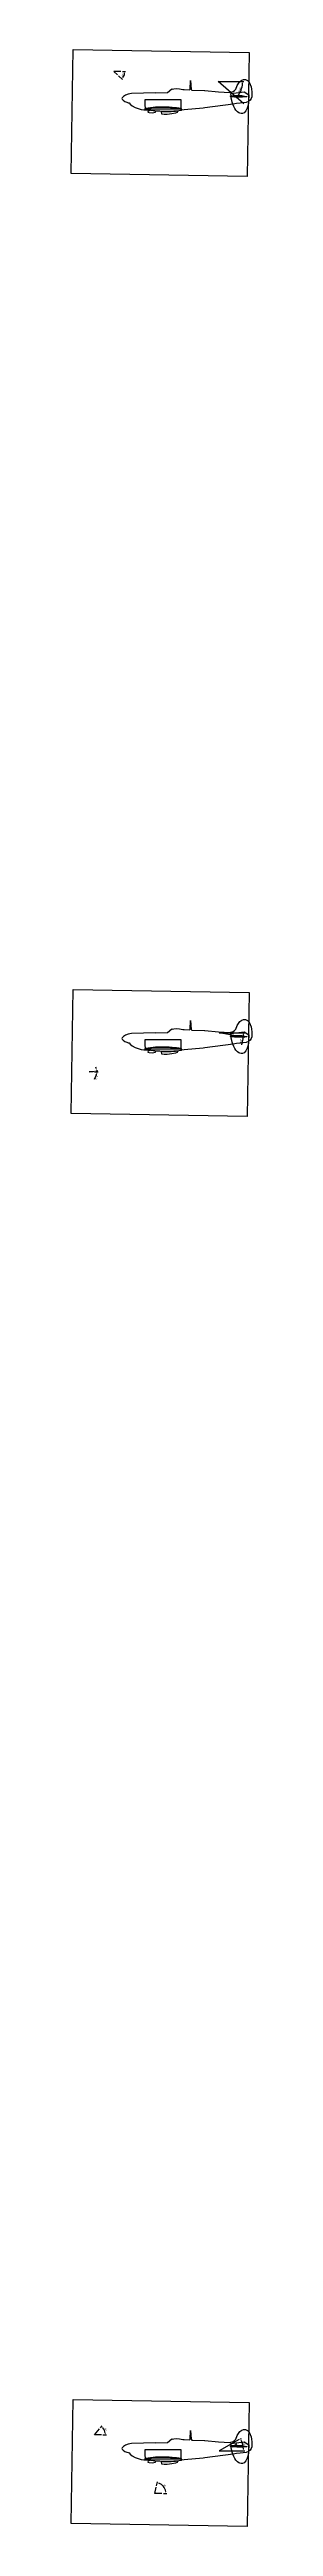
# Model space of a CAD drawing. Header units: centimetres. Extents: x -5325 to 32224, y -11540 to 14619.
# Drawn here: x -3317 to -2053, y -7146 to 10224 of the extents above; entities that cross this region are included whole.
import ezdxf

# ---------------------------------------------------------------- set-up
doc = ezdxf.new("R2010")
doc.units = ezdxf.units.CM
doc.header["$PDMODE"] = 3
doc.header["$PDSIZE"] = -5
doc.layers.get('0').update_dxf_attribs({"color": 10})
doc.styles.get("Standard").update_dxf_attribs({"font": 'ARIALN.TTF', "width": 0.67})
doc.dimstyles.new('ISO-25', dxfattribs={"dimscale": 5, "dimtxt": 2.5, "dimasz": 2.5, "dimexe": 1.25, "dimexo": 2, "dimtad": 1, "dimdsep": 46, "dimtxsty": 'Standard', "dimcen": 2.5, "dimadec": 0, "dimazin": 0, "dimtfac": 1, "dimtmove": 0, "dimatfit": 3, "dimfxl": 1, "dimarcsym": 0})
picture_1 = doc.add_image_def('image31.jpg', size_in_pixel=(2339, 3307))
picture_2 = doc.add_image_def('image32.jpg', size_in_pixel=(2339, 3307))
picture_3 = doc.add_image_def('image33.jpg', size_in_pixel=(2339, 3307))

# ---------------------------------------------------------------- blocks, each defined once
blk = doc.blocks.new('A$C11176508')
at = {"color": 0}
for points in [[(1313, 1721), (1313, 1721), (3280, 1990), (3280, 1990)], [(3280, 1990), (3280, 1990), (3411, 2007), (4731, 2129), (4731, 2129)], [(4731, 2129), (4731, 2129), (4954, 2149), (4926, 2137), (4911, 2127), (4901, 2119), (4896, 2107), (4898, 2096), (4906, 2085), (4919, 2075), (4957, 2056), (5009, 2038), (5118, 2014), (5275, 1989), (5437, 1970), (5567, 1958), (5793, 1944), (5956, 1937), (6135, 1932), (6284, 1931), (6564, 1934), (6735, 1943), (6735, 1943)], [(6737, 928), (6737, 928), (8417, 986), (8646, 1027), (8832, 1087), (8988, 1177), (9081, 1285), (9094, 1324), (9082, 1369), (9008, 1450), (8876, 1535), (8743, 1589), (8652, 1619), (8591, 1633), (8508, 1734), (8380, 1842), (8161, 1962), (7946, 2038), (7752, 2099), (7563, 2131), (7393, 2131), (7243, 2154), (7194, 2155), (7192, 2193), (7254, 2203), (7270, 2276), (7178, 2307), (6950, 2322), (6753, 2290), (6735, 2287), (6734, 2205), (6796, 2201), (6913, 2189), (7072, 2171), (7289, 2137), (7401, 2105), (7451, 2084), (7473, 2059), (7453, 2033), (7340, 1997), (7196, 1977), (7031, 1960), (6735, 1943), (6735, 1943), (6735, 1943)], [(1315, 841), (1315, 841), (1219, 773), (1134, 673), (1039, 424), (947, 273), (840, 133), (716, 39), (587, 0), (447, 2), (307, 64), (193, 178), (114, 334), (55, 505), (20, 674), (0, 865), (0, 1049), (1, 1210), (41, 1317), (124, 1439), (244, 1538), (409, 1598), (614, 1623), (818, 1649), (1067, 1683), (1313, 1721), (1313, 1721)], [(3280, 774), (3280, 774), (2326, 848), (1541, 904), (1315, 841), (1315, 841)], [(4731, 704), (4731, 704), (4353, 721), (4322, 679), (4303, 67), (4247, 684), (4190, 734), (3307, 772), (3280, 774), (3280, 774)], [(6743, 928), (6737, 928), (5910, 916), (5597, 654), (5554, 664), (5455, 655), (5261, 634), (5068, 642), (4838, 704), (4731, 704), (4731, 704)]]:
    blk.add_lwpolyline(points, dxfattribs=at)
blk.add_lwpolyline([(6314, 2228), (6105, 2233), (5952, 2236), (5796, 2234), (5642, 2231), (5478, 2223), (5335, 2213), (5175, 2197), (5175, 2197), (5223, 2313), (5344, 2348), (5596, 2409), (5914, 2447), (6133, 2447), (6288, 2423)], close=True, dxfattribs=at)
blk.add_ellipse((6185, 2082), major_axis=(-1289, 24), ratio=0.1160341, dxfattribs=at)
blk = doc.blocks.new('*D675')
at = {"color": 0, "lineweight": -2}
for p, q in [((-2720, -6861), (-2714, -6833)), ((-2672, -6914), (-2649, -6914))]:
    blk.add_line(p, q, dxfattribs=at)
blk.add_arc((-2732, -6914), 76.9, 9.3203, 68.3983, dxfattribs=at)
at = {"color": 0}
for points in [[(-2703, -6841), (-2704, -6845), (-2716, -6839)], [(-2658, -6902), (-2654, -6902), (-2655, -6914)]]:
    blk.add_solid(points, dxfattribs=at)
at = {"layer": 'Defpoints', "color": 0}
for p in [(-2732, -6914), (-2732, -6915), (-2723, -6871), (-2682, -6914), (-2663, -6881)]:
    blk.add_point(p, dxfattribs=at)
at = {"color": 0, "insert": (-2665, -6860), "char_height": 12.5, "attachment_point": 5, "rotation": 308.8593}
blk.add_mtext('78%%d', dxfattribs=at)
blk = doc.blocks.new('*D676')
at = {"color": 0, "lineweight": -2}
for p, q in [((-3112, -6454), (-3100, -6441)), ((-3095, -6504), (-3071, -6504))]:
    blk.add_line(p, q, dxfattribs=at)
blk.add_arc((-3154, -6504), 76.9, 9.3203, 40.0632, dxfattribs=at)
at = {"color": 0}
for points in [[(-3094, -6453), (-3097, -6456), (-3104, -6445)], [(-3081, -6492), (-3076, -6491), (-3077, -6504)]]:
    blk.add_solid(points, dxfattribs=at)
at = {"layer": 'Defpoints', "color": 0}
for p in [(-3154, -6504), (-3154, -6504), (-3119, -6462), (-3105, -6504), (-3081, -6482)]:
    blk.add_point(p, dxfattribs=at)
at = {"color": 0, "insert": (-3076, -6468), "char_height": 12.5, "attachment_point": 5, "rotation": 294.6918}
blk.add_mtext('49%%d', dxfattribs=at)
blk = doc.blocks.new('*D679')
at = {"color": 0, "lineweight": -2}
for p, q in [((-3141, 3031), (-3157, 3001)), ((-3153, 3056), (-3129, 3056)), ((-3145, 3062), (-3130, 3064))]:
    blk.add_line(p, q, dxfattribs=at)
for start, end in [(21.3886, 34.6012), (333.5749, 346.7875), (0, 8.1761)]:
    blk.add_arc((-3190, 3056), 54.3, start, end, dxfattribs=at)
at = {"color": 0}
for points in [[(-3141, 3075), (-3137, 3076), (-3136, 3063)], [(-3135, 3043), (-3139, 3043), (-3136, 3056)]]:
    blk.add_solid(points, dxfattribs=at)
at = {"layer": 'Defpoints', "color": 0}
for p in [(-3190, 3056), (-3190, 3056), (-3163, 3056), (-3155, 3061), (-3136, 3061)]:
    blk.add_point(p, dxfattribs=at)
at = {"color": 0, "insert": (-3141, 3012), "char_height": 12.5, "attachment_point": 5, "rotation": 243.5749}
blk.add_mtext('8.18%%d', dxfattribs=at)
blk = doc.blocks.new('*D682')
at = {"color": 0, "lineweight": -2}
for p, q in [((-2985, 10040), (-2958, 10014)), ((-2959, 10070), (-2936, 10070))]:
    blk.add_line(p, q, dxfattribs=at)
blk.add_arc((-3019, 10070), 76.9, 326.697, 350.6797, dxfattribs=at)
at = {"color": 0}
for points in [[(-2956, 10029), (-2953, 10027), (-2962, 10018)], [(-2941, 10058), (-2945, 10058), (-2942, 10070)]]:
    blk.add_solid(points, dxfattribs=at)
at = {"layer": 'Defpoints', "color": 0}
for p in [(-3019, 10070), (-3019, 10070), (-2993, 10046), (-2969, 10070), (-2951, 10034)]:
    blk.add_point(p, dxfattribs=at)
at = {"color": 0, "insert": (-2956, 10046), "char_height": 12.5, "attachment_point": 5, "rotation": 68.6883}
blk.add_mtext('43%%d', dxfattribs=at)
blk = doc.blocks.new('*D694')
at = {"color": 0, "lineweight": -2}
blk.add_arc((-2290, 10000), 172, 323.1686, 355.8458, dxfattribs=at)
at = {"color": 0}
for points in [[(-2116, 9987), (-2120, 9988), (-2117, 10000)], [(-2153, 9898), (-2150, 9895), (-2160, 9887)]]:
    blk.add_solid(points, dxfattribs=at)
at = {"layer": 'Defpoints', "color": 0}
for p in [(-2290, 10000), (-2290, 10000), (-2137, 9921), (-2110, 10000), (-2110, 9844)]:
    blk.add_point(p, dxfattribs=at)
at = {"color": 0, "insert": (-2137, 9943), "char_height": 12.5, "attachment_point": 5, "rotation": 69.5072}
blk.add_mtext('40.99%%d', dxfattribs=at)
blk = doc.blocks.new('*D709')
at = {"color": 0, "lineweight": -2}
blk.add_line((-2134, -6532), (-2127, -6528), dxfattribs=at)
blk.add_arc((-2283, -6616), 172, 4.1542, 25.1938, dxfattribs=at)
at = {"color": 0}
for points in [[(-2125, -6541), (-2129, -6543), (-2133, -6531)], [(-2113, -6603), (-2109, -6603), (-2111, -6616)]]:
    blk.add_solid(points, dxfattribs=at)
at = {"layer": 'Defpoints', "color": 0}
for p in [(-2142, -6536), (-2113, -6586), (-2283, -6616), (-2283, -6616), (-2104, -6616)]:
    blk.add_point(p, dxfattribs=at)
at = {"color": 0, "insert": (-2107, -6570), "char_height": 12.5, "attachment_point": 5, "rotation": 284.674}
blk.add_mtext('29.35%%d', dxfattribs=at)
blk = doc.blocks.new('*D714')
at = {"color": 0, "lineweight": -2}
blk.add_line((-2116, 3286), (-2127, 3245), dxfattribs=at)
for start, end in [(353.7766, 355.8458), (345.4682, 349.6224)]:
    blk.add_arc((-2283, 3329), 172, start, end, dxfattribs=at)
at = {"color": 0}
for points in [[(-2114, 3311), (-2110, 3310), (-2114, 3298)], [(-2109, 3317), (-2113, 3317), (-2111, 3329)]]:
    blk.add_solid(points, dxfattribs=at)
at = {"layer": 'Defpoints', "color": 0}
for p in [(-2283, 3329), (-2283, 3329), (-2111, 3319), (-2104, 3329), (-2104, 3296)]:
    blk.add_point(p, dxfattribs=at)
at = {"color": 0, "insert": (-2131, 3268), "char_height": 12.5, "attachment_point": 5, "rotation": 75.4682}
blk.add_mtext('10.38%%d', dxfattribs=at)

msp = doc.modelspace()

# ---------------------------------------------------------------- linework, layer by layer
at = {"color": 1}
for p, q in [((-2968.877, 10070.412), (-3018.753, 10070.412)), ((-3018.753, 10070.412), (-2992.684, 10046.42)), ((-2289.862, 10000.02), (-2110.306, 10000.02)), ((-2283.167, 3329.096), (-2103.611, 3329.096)), ((-3190.007, 3055.67), (-3155.16, 3060.676)), ((-3162.735, 3055.67), (-3190.007, 3055.67)), ((-3154.382, -6503.799), (-3118.57, -6462.041)), ((-3104.506, -6503.799), (-3154.382, -6503.799)), ((-2142.442, -6536.447), (-2283.167, -6615.574)), ((-2157.617, -6567.556), (-2191.158, -6589.032)), ((-2283.167, -6615.574), (-2103.611, -6615.574)), ((-2732.18, -6915.019), (-2722.554, -6870.8)), ((-2682.305, -6914.421), (-2732.18, -6914.421))]:
    msp.add_line(p, q, dxfattribs=at)
at = {"color": 5}
for p, q in [((-2110.306, 9844.013), (-2289.862, 10000.02)), ((-2103.611, 3296.214), (-2283.167, 3329.096))]:
    msp.add_line(p, q, dxfattribs=at)
at = {"color": 1}
for points in [[(-2088.929, 9893.2), (-2103.615, 9892.107), (-2119.827, 9890.757), (-2138.402, 9889.745), (-2157.823, 9890.251), (-2176.061, 9891.263), (-2193.553, 9892.391), (-2200.384, 9892.843), (-2202.621, 9894.582), (-2203.201, 9896.321), (-2202.952, 9898.556), (-2201.461, 9899.467), (-2199.39, 9900.295), (-2196.075, 9900.626), (-2183.067, 9901.868), (-2161.856, 9902.696), (-2141.385, 9902.127), (-2123.099, 9900.962), (-2104.075, 9897.655), (-2088.958, 9894.262), (-2088.387, 9893.657), (-2088.929, 9893.2)], [(-2088.929, 3301.261), (-2103.615, 3300.168), (-2119.827, 3298.818), (-2138.402, 3297.806), (-2157.823, 3298.312), (-2176.061, 3299.324), (-2193.553, 3300.452), (-2200.384, 3300.904), (-2202.621, 3302.643), (-2203.201, 3304.382), (-2202.952, 3306.617), (-2201.461, 3307.528), (-2199.39, 3308.356), (-2196.075, 3308.687), (-2183.067, 3309.929), (-2161.856, 3310.757), (-2141.385, 3310.188), (-2123.099, 3309.023), (-2104.075, 3305.716), (-2088.958, 3302.323), (-2088.387, 3301.718), (-2088.929, 3301.261)], [(-2088.929, -6586.648), (-2103.615, -6587.74), (-2119.827, -6589.09), (-2138.402, -6590.103), (-2157.823, -6589.597), (-2176.061, -6588.584), (-2193.553, -6587.456), (-2200.384, -6587.004), (-2202.621, -6585.266), (-2203.201, -6583.527), (-2202.952, -6581.291), (-2201.461, -6580.381), (-2199.39, -6579.553), (-2196.075, -6579.222), (-2183.067, -6577.98), (-2161.856, -6577.152), (-2141.385, -6577.721), (-2123.099, -6578.886), (-2104.075, -6582.193), (-2088.958, -6585.585), (-2088.387, -6586.19), (-2088.929, -6586.648)]]:
    msp.add_lwpolyline(points, dxfattribs=at)
for points in [[(-2201.408, 9916.065), (-2107.763, 9927.207), (-2074.32, 9906.308), (-2076.02, 9860.993), (-2080.038, 9833.31), (-2085.469, 9812.927), (-2095.976, 9793.285), (-2108.183, 9781.222), (-2118.844, 9776.273), (-2127.497, 9775.654), (-2136.66, 9777.515), (-2145.159, 9781.381), (-2154.43, 9786.794), (-2164.881, 9799.22), (-2173.056, 9811.495), (-2180.258, 9825.717), (-2186.876, 9840.134), (-2191.158, 9853.967), (-2194.669, 9867.882), (-2197.63, 9883.507), (-2199.462, 9899.716), (-2201.408, 9916.065)], [(-2800.826, 9871.839), (-2800.901, 9837.879), (-2800.584, 9807.585), (-2548.984, 9807.585), (-2547.357, 9856.857), (-2547.229, 9871.839)], [(-2201.408, 3324.126), (-2107.763, 3335.268), (-2074.32, 3314.369), (-2076.02, 3269.054), (-2080.038, 3241.371), (-2085.469, 3220.988), (-2095.976, 3201.346), (-2108.183, 3189.283), (-2118.844, 3184.334), (-2127.497, 3183.715), (-2136.66, 3185.576), (-2145.159, 3189.442), (-2154.43, 3194.855), (-2164.881, 3207.281), (-2173.056, 3219.556), (-2180.258, 3233.778), (-2186.876, 3248.195), (-2191.158, 3262.028), (-2194.669, 3275.943), (-2197.63, 3291.568), (-2199.462, 3307.777), (-2201.408, 3324.126)], [(-2800.826, 3279.9), (-2800.901, 3245.94), (-2800.584, 3215.646), (-2548.984, 3215.646), (-2547.357, 3264.918), (-2547.229, 3279.9)], [(-2201.408, -6563.783), (-2107.763, -6552.641), (-2074.32, -6573.539), (-2076.02, -6618.854), (-2080.038, -6646.538), (-2085.469, -6666.921), (-2095.976, -6686.562), (-2108.183, -6698.626), (-2118.844, -6703.575), (-2127.497, -6704.193), (-2136.66, -6702.333), (-2145.159, -6698.466), (-2154.43, -6693.053), (-2164.881, -6680.627), (-2173.056, -6668.353), (-2180.258, -6654.131), (-2186.876, -6639.713), (-2191.158, -6625.881), (-2194.669, -6611.965), (-2197.63, -6596.34), (-2199.462, -6580.132), (-2201.408, -6563.783)], [(-2800.826, -6608.009), (-2800.901, -6641.968), (-2800.584, -6672.263), (-2548.984, -6672.263), (-2547.357, -6622.991), (-2547.229, -6608.009)]]:
    msp.add_lwpolyline(points, close=True, dxfattribs=at)

# ---------------------------------------------------------------- block references
at = {"color": 1, "xscale": 0.0999999999994543, "yscale": 0.09999999999990905, "zscale": 0.1, "rotation": 180}
for p in [(-2053.323, 10013.437), (-2053.323, 3421.498), (-2053.323, -6466.41)]:
    msp.add_blockref('A$C11176508', p, dxfattribs=at)

# ---------------------------------------------------------------- dimensions: what is measured, and where the dimension line sits
at = {"color": 5}
dim = msp.add_angular_dim_2l(base=(-2951.094, 10033.805), line1=((-3018.753, 10070.412), (-2992.684, 10046.42)), line2=((-2968.877, 10070.412), (-3018.753, 10070.412)), dimstyle='ISO-25', dxfattribs=at)
dim.commit()
dim.dimension.update_dxf_attribs({"geometry": '*D682', "text_midpoint": (-2955.82, 10045.861)})
for base, line1, line2, picture, middle in [((-2136.66, 9920.866), ((-2289.862, 10000.02), (-2110.306, 10000.02)), ((-2110.306, 9844.013), (-2289.862, 10000.02)), '*D694', (-2137.115, 9942.932)), ((-2111.04, 3318.691), ((-2283.167, 3329.096), (-2103.611, 3329.096)), ((-2103.611, 3296.214), (-2283.167, 3329.096)), '*D714', (-2130.602, 3267.794))]:
    dim = msp.add_angular_dim_2l(base=base, line1=line1, line2=line2, dimstyle='ISO-25', override={"dimadec": 2}, dxfattribs=at)
    dim.commit()
    dim.dimension.update_dxf_attribs({"geometry": picture, "text_midpoint": middle})
at = {"color": 1}
dim = msp.add_angular_dim_2l(base=(-3135.9266, 3060.83), line1=((-3190.0071, 3055.6696), (-3155.1599, 3060.6763)), line2=((-3162.7351, 3055.6696), (-3190.0071, 3055.6696)), dimstyle='ISO-25', override={"dimadec": 2}, dxfattribs=at)
dim.commit()
dim.dimension.update_dxf_attribs({"geometry": '*D679', "text_midpoint": (-3140.5586, 3012.0336)})
for base, line1, line2, picture, middle in [((-3080.608, -6482.001), ((-3154.382, -6503.799), (-3118.57, -6462.041)), ((-3104.506, -6503.799), (-3154.382, -6503.799)), '*D676', (-3075.97, -6467.748)), ((-2662.853, -6880.812), ((-2732.18, -6915.019), (-2722.554, -6870.8)), ((-2682.305, -6914.421), (-2732.18, -6914.421)), '*D675', (-2664.848, -6860.274))]:
    dim = msp.add_angular_dim_2l(base=base, line1=line1, line2=line2, dimstyle='ISO-25', dxfattribs=at)
    dim.commit()
    dim.dimension.update_dxf_attribs({"geometry": picture, "text_midpoint": middle})
at = {"color": 3}
dim = msp.add_angular_dim_2l(base=(-2113.233, -6586.274), line1=((-2283.167, -6615.574), (-2103.611, -6615.574)), line2=((-2142.442, -6536.447), (-2283.167, -6615.574)), dimstyle='ISO-25', override={"dimadec": 2}, dxfattribs=at)
dim.commit()
dim.dimension.update_dxf_attribs({"geometry": '*D709', "text_midpoint": (-2107.281, -6569.516)})

# ---------------------------------------------------------------- pictures from other files: only their frames are drawn
image = msp.add_image(picture_2, insert=(-3303.32, 10224.151), size_in_units=(870.275, 1230.44), rotation=-90.93, dxfattribs=at)
image.dxf.flags = 7
image = msp.add_image(picture_1, insert=(-3303.32, 3632.212), size_in_units=(870.275, 1230.44), rotation=-90.93, dxfattribs=at)
image.dxf.flags = 7
image = msp.add_image(picture_3, insert=(-3303.32, -6255.696), size_in_units=(870.275, 1230.44), rotation=-90.93, dxfattribs=at)
image.dxf.flags = 7

doc.saveas('drawing.dxf')
